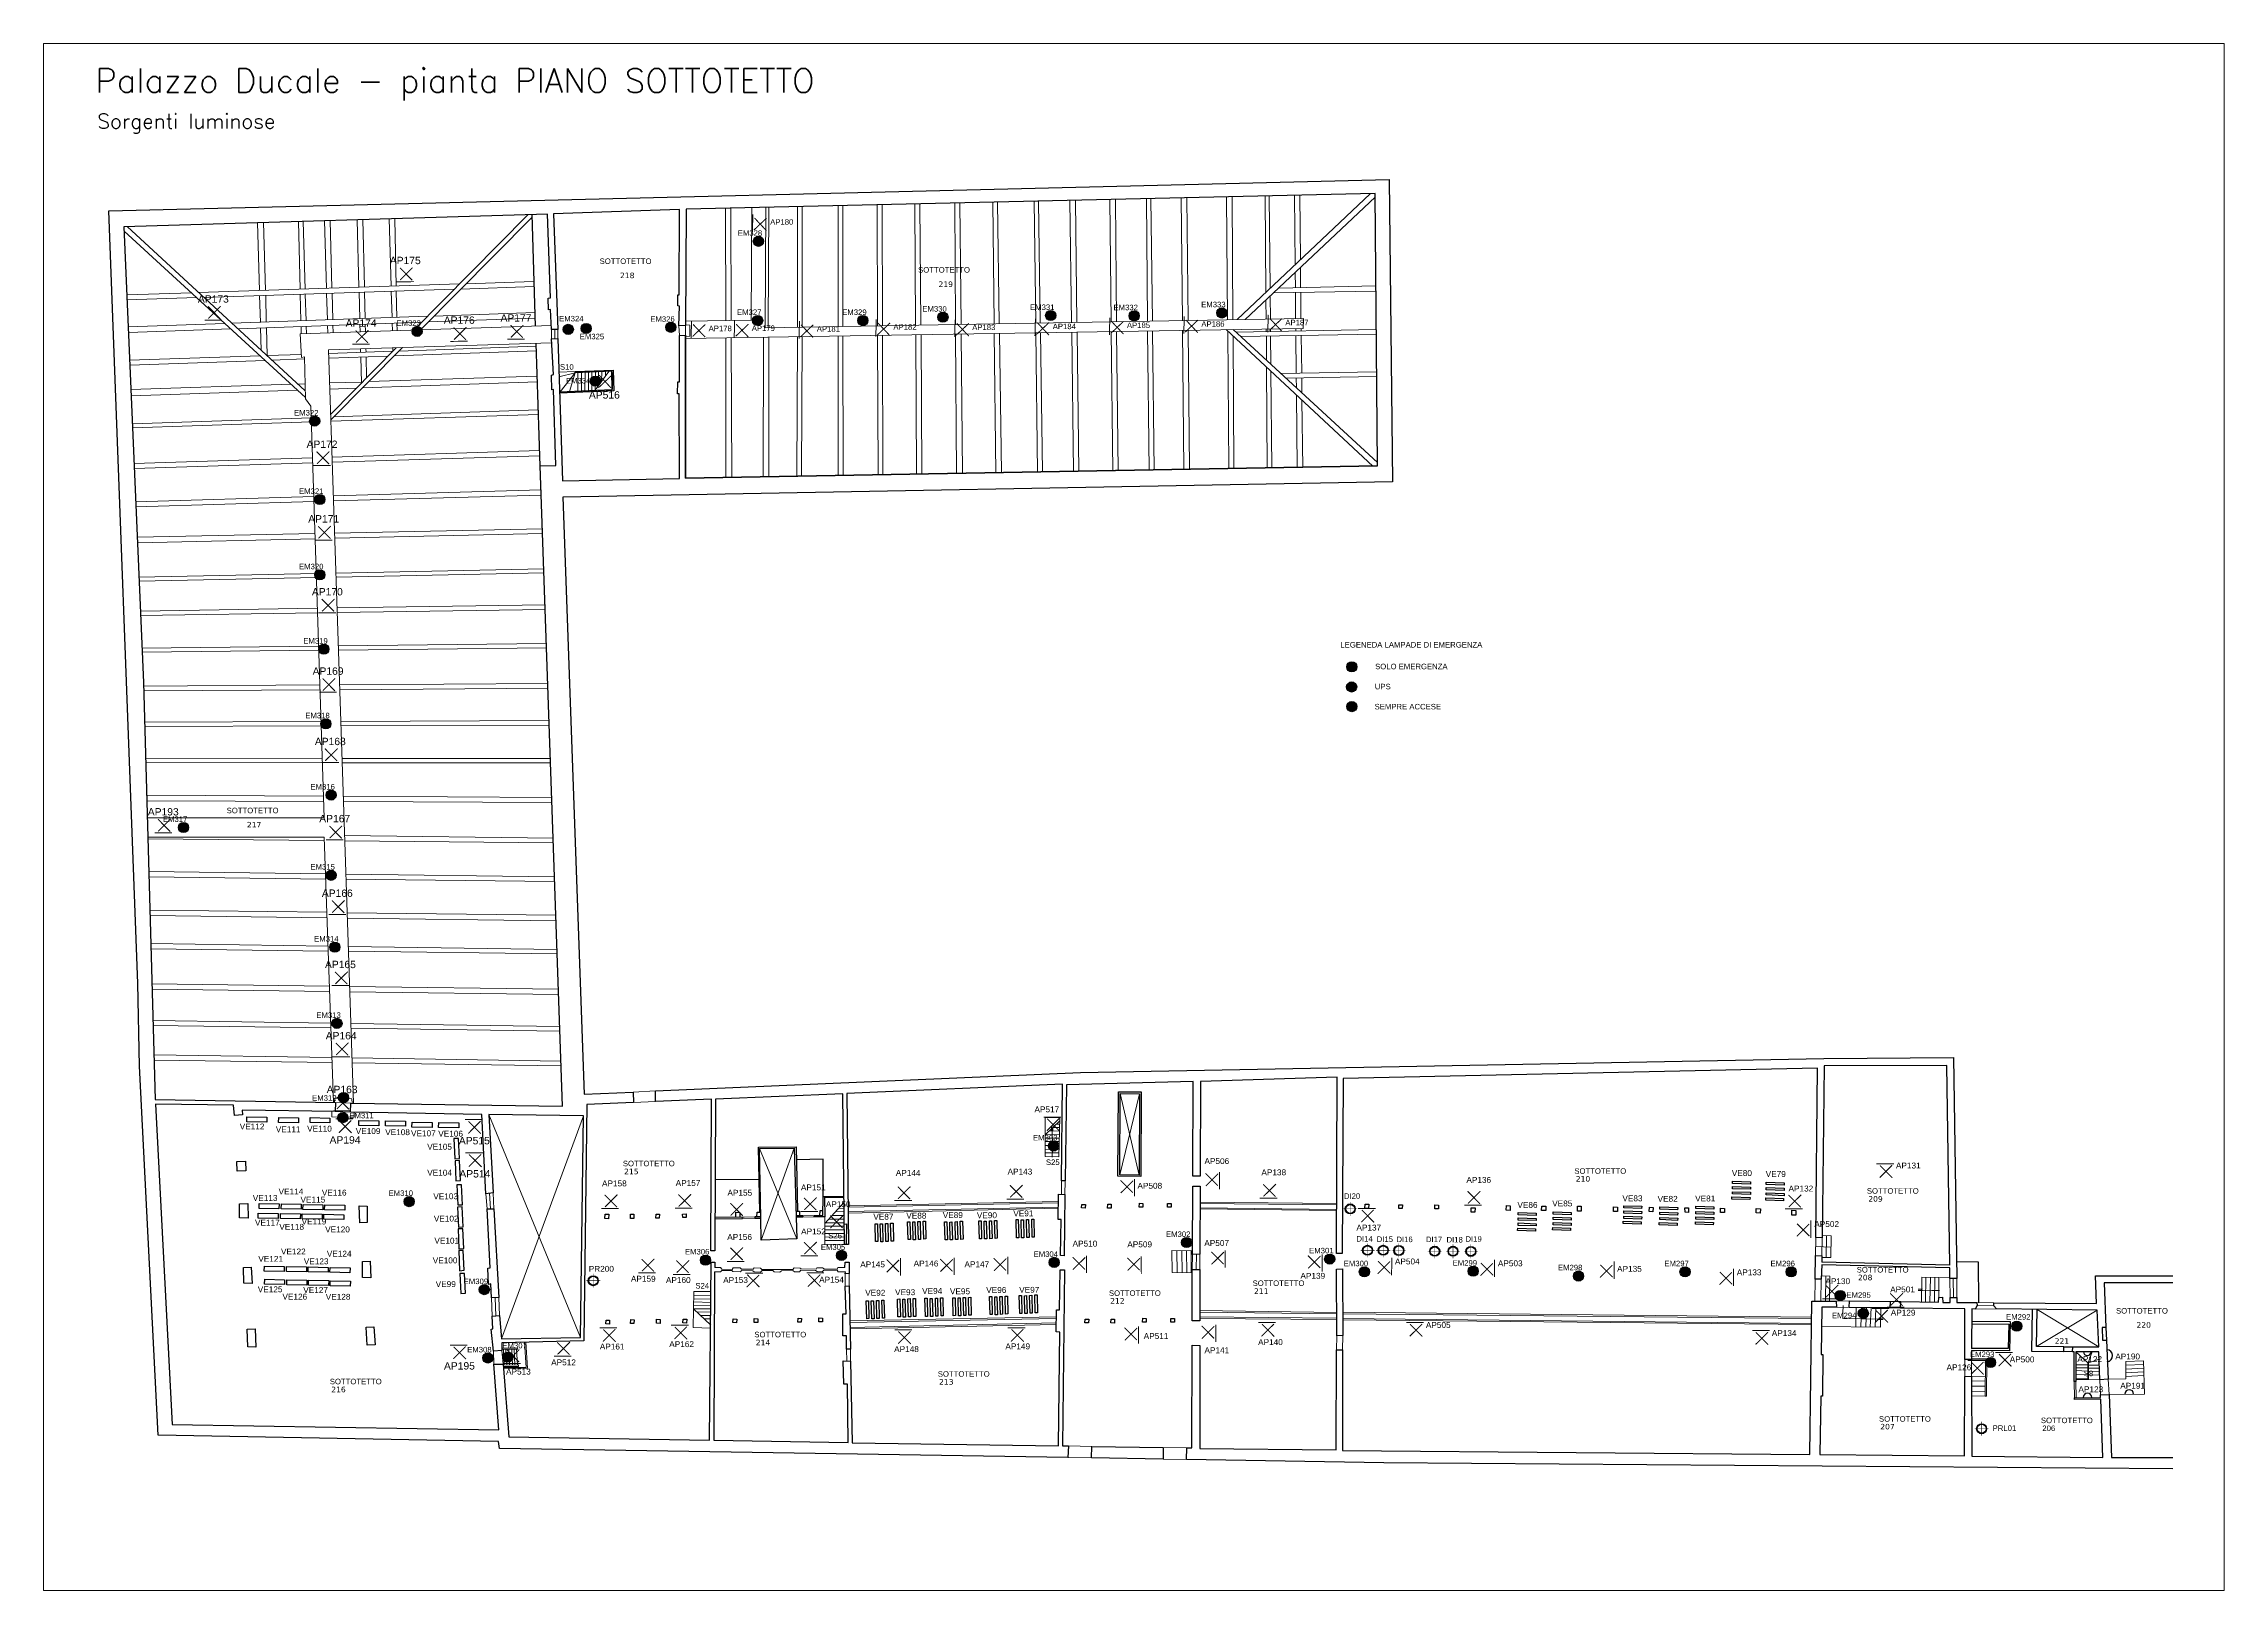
# Model space of a CAD drawing. Header units: metres. Extents: x -5474 to 6366, y -12497 to -4097.
import ezdxf
from ezdxf.enums import TextEntityAlignment as Align

# ---------------------------------------------------------------- set-up
doc = ezdxf.new("R2010")
doc.units = ezdxf.units.M
doc.header["$LTSCALE"] = 0.0125
for name, color, linetype in [('CODICE EMERGENZE', 190, 'Continuous'), ('CODICE LAMPADINE', 150, 'Continuous'), ('LAMPADE DI EMERGENZA', 3, 'Continuous')]:
    doc.layers.add(name, color=color, linetype=linetype)
for name, color, linetype, lineweight in [('LAMPADINE', 30, 'Continuous', 30), ('MURI', 7, 'Continuous', 9), ('VANI', 66, 'Continuous', 9)]:
    doc.layers.add(name, color=color, linetype=linetype, lineweight=lineweight)
doc.styles.add('ducale_200', font='ARIAL.TTF', dxfattribs={"height": 1})
doc.styles.get("Standard").update_dxf_attribs({"font": 'romans.shx'})

# ---------------------------------------------------------------- blocks, each defined once
blk = doc.blocks.new('re')
at = {"const_width": 0.3}
for points in [[(51.55, 419.05), (51.66, 413.81)], [(55.72, 418.12), (52.08, 414.34)], [(52.09, 417.95), (55.87, 414.31)]]:
    blk.add_lwpolyline(points, dxfattribs=at)
blk = doc.blocks.new('5ea4y')
h = blk.add_hatch(color=256)
edge = h.paths.add_edge_path(flags=16)
edge.add_arc((973, 697), 102, 0, 360)
edge = h.paths.add_edge_path()
edge.add_arc((973, 697), 112, 0, 360)
at = {"const_width": 10}
for points in [[(1130, 697), (815, 697)], [(973, 855), (973, 540)]]:
    blk.add_lwpolyline(points, dxfattribs=at)
for radius in [112, 102]:
    blk.add_circle((973, 697), radius)
at = {"color": 160, "insert": (996, 726), "char_height": 2, "width": 10.79, "attachment_point": 1, "style": 'ducale_200'}
blk.add_mtext('{\\H0.75x; }', dxfattribs=at)

msp = doc.modelspace()

# ---------------------------------------------------------------- hatches: boundary and pattern name
at = {"layer": 'LAMPADE DI EMERGENZA'}
for color, points in [(256, [(-1620, -5171, 1), (-1565, -5171, 1)]), (256, [(-619, -5583, 1), (-564, -5583, 1)]), (256, [(-34, -5574, 1), (21, -5574, 1)]), (256, [(419, -5576, 1), (474, -5576, 1)]), (256, [(896, -5560, 1), (951, -5560, 1)]), (256, [(-3473, -5660, 1), (-3418, -5660, 1)]), (5, [(-2653, -5649, 1), (-2598, -5649, 1)]), (5, [(-2555, -5644, 1), (-2500, -5644, 1)]), (5, [(-2096, -5638, 1), (-2041, -5638, 1)]), (256, [(-1625, -5601, 1), (-1570, -5601, 1)]), (256, [(-1054, -5601, 1), (-999, -5601, 1)]), (5, [(-2505, -5930, 1), (-2450, -5930, 1)]), (256, [(-4030, -6147, 1), (-3975, -6147, 1)]), (256, [(-4002, -6573, 1), (-3947, -6573, 1)]), (256, [(-4002, -6982, 1), (-3947, -6982, 1)]), (256, [(-3980, -7386, 1), (-3925, -7386, 1)]), (256, [(1602, -7482, 1), (1657, -7482, 1)]), (6, [(1600, -7591, 1), (1655, -7591, 1)]), (5, [(1602, -7698, 1), (1657, -7698, 1)]), (256, [(-3969, -7791, 1), (-3914, -7791, 1)]), (256, [(-3940, -8178, 1), (-3885, -8178, 1)]), (256, [(-4742, -8354, 1), (-4687, -8354, 1)]), (256, [(-3940, -8614, 1), (-3885, -8614, 1)]), (256, [(-3920, -9004, 1), (-3865, -9004, 1)]), (256, [(-3908, -9418, 1), (-3853, -9418, 1)]), (256, [(-3872, -9821, 1), (-3817, -9821, 1)]), (256, [(-3877, -9930, 1), (-3822, -9930, 1)]), (256, [(-18, -10084, 1), (37, -10084, 1)]), (256, [(-3517, -10386, 1), (-3462, -10386, 1)]), (256, [(-1169, -10678, 1), (-1114, -10678, 1)]), (256, [(704, -10608, 1), (759, -10608, 1)]), (256, [(-1907, -10704, 1), (-1852, -10704, 1)]), (256, [(-15, -10716, 1), (40, -10716, 1)]), (256, [(1482, -10698, 1), (1537, -10698, 1)]), (256, [(1669, -10767, 1), (1724, -10767, 1)]), (256, [(2260, -10764, 1), (2315, -10764, 1)]), (256, [(2832, -10790, 1), (2887, -10790, 1)]), (256, [(3411, -10767, 1), (3466, -10767, 1)]), (256, [(3986, -10767, 1), (4041, -10767, 1)]), (5, [(-3108, -10864, 1), (-3053, -10864, 1)]), (256, [(4253, -10896, 1), (4308, -10896, 1)]), (256, [(4379, -10993, 1), (4434, -10993, 1)]), (5, [(5212, -11062, 1), (5267, -11062, 1)]), (256, [(-3089, -11235, 1), (-3034, -11235, 1)]), (256, [(-2980, -11231, 1), (-2925, -11231, 1)]), (256, [(5070, -11260, 1), (5125, -11260, 1)])]:
    msp.add_hatch(color=color, dxfattribs=at).paths.add_polyline_path(points)

# ---------------------------------------------------------------- linework, layer by layer
for centre in [(-1593, -5171), (-591, -5583), (-6, -5574), (447, -5576), (923, -5560), (-3446, -5660), (-1597, -5601), (-1026, -5601), (-4002, -6147), (-3974, -6573), (-3974, -6982), (-3952, -7386), (1629, -7482), (-3941, -7791), (-3913, -8178), (-4714, -8354), (-3913, -8614), (-3893, -9004), (-3881, -9418), (-3845, -9821), (-3849, -9930), (10, -10084), (-3489, -10386), (-1142, -10678), (732, -10608), (-1880, -10704), (13, -10716), (1509, -10698), (1697, -10767), (2288, -10764), (2860, -10790), (3438, -10767), (4014, -10767), (4281, -10896), (4406, -10993), (-3062, -11235), (-2953, -11231), (5097, -11260)]:
    msp.add_circle(centre, 27.5, dxfattribs=at)
at = {"layer": 'LAMPADE DI EMERGENZA', "color": 5}
for centre in [(-2625, -5649), (-2528, -5644), (-2068, -5638), (-2477, -5930), (1629, -7698), (-3081, -10864), (5239, -11062)]:
    msp.add_circle(centre, 27.5, dxfattribs=at)
at = {"layer": 'LAMPADE DI EMERGENZA', "color": 6}
msp.add_circle((1628, -7591), 27.5, dxfattribs=at)
at = {"layer": 'LAMPADINE'}
for points in [[(-4370, -9925), (-4262, -9927), (-4262, -9954), (-4371, -9952)], [(-4197, -9929), (-4089, -9931), (-4089, -9958), (-4198, -9956)], [(-4027, -9930), (-3919, -9932), (-3919, -9959), (-4027, -9957)], [(-3762, -9946), (-3653, -9948), (-3654, -9975), (-3762, -9973)], [(-3617, -9948), (-3508, -9950), (-3509, -9977), (-3617, -9975)], [(-3473, -9954), (-3365, -9956), (-3365, -9983), (-3474, -9981)], [(-3328, -9956), (-3220, -9958), (-3220, -9985), (-3329, -9983)], [(-3246, -10044), (-3241, -10153), (-3216, -10152), (-3221, -10043)], [(-3240, -10164), (-3235, -10273), (-3210, -10272), (-3215, -10163)], [(-3230, -10295), (-3225, -10404), (-3200, -10403), (-3205, -10294)], [(3696, -10275), (3793, -10278), (3793, -10291), (3696, -10287)], [(3879, -10281), (3976, -10284), (3976, -10297), (3878, -10293)], [(-4304, -10396), (-4195, -10398), (-4196, -10425), (-4304, -10423)], [(-4183, -10398), (-4075, -10400), (-4075, -10427), (-4184, -10425)], [(-4065, -10401), (-3957, -10403), (-3957, -10430), (-4066, -10428)], [(-3947, -10403), (-3839, -10405), (-3839, -10432), (-3948, -10430)], [(-3227, -10416), (-3222, -10524), (-3196, -10523), (-3201, -10415)], [(3105, -10408), (3203, -10411), (3202, -10423), (3105, -10420)], [(3301, -10415), (3399, -10418), (3398, -10431), (3301, -10427)], [(3497, -10411), (3595, -10415), (3594, -10427), (3497, -10424)], [(3693, -10360), (3791, -10363), (3790, -10375), (3693, -10372)], [(3696, -10303), (3793, -10307), (3793, -10319), (3696, -10316)], [(3696, -10332), (3793, -10335), (3793, -10348), (3696, -10344)], [(3876, -10366), (3973, -10369), (3973, -10381), (3876, -10378)], [(3879, -10309), (3976, -10313), (3976, -10325), (3878, -10322)], [(3879, -10338), (3976, -10342), (3976, -10354), (3878, -10350)], [(-4308, -10448), (-4200, -10450), (-4200, -10477), (-4309, -10475)], [(-4188, -10450), (-4079, -10452), (-4080, -10479), (-4188, -10477)], [(-4070, -10453), (-3961, -10455), (-3962, -10482), (-4070, -10480)], [(-3952, -10455), (-3843, -10457), (-3844, -10484), (-3952, -10482)], [(-3223, -10534), (-3219, -10643), (-3193, -10641), (-3198, -10533)], [(-947, -10506), (-945, -10603), (-957, -10603), (-959, -10506)], [(-919, -10506), (-917, -10604), (-929, -10604), (-932, -10507)], [(-891, -10505), (-888, -10602), (-901, -10602), (-903, -10505)], [(-862, -10503), (-860, -10600), (-872, -10601), (-875, -10503)], [(-770, -10495), (-768, -10592), (-780, -10592), (-783, -10495)], [(-743, -10495), (-740, -10593), (-752, -10593), (-755, -10496)], [(-714, -10494), (-712, -10591), (-724, -10591), (-727, -10494)], [(-686, -10492), (-683, -10589), (-695, -10590), (-698, -10492)], [(-569, -10495), (-567, -10593), (-579, -10593), (-582, -10496)], [(-542, -10496), (-539, -10594), (-551, -10594), (-554, -10497)], [(-513, -10494), (-510, -10592), (-523, -10592), (-525, -10495)], [(-485, -10493), (-482, -10590), (-494, -10591), (-497, -10493)], [(-383, -10491), (-381, -10588), (-393, -10588), (-396, -10491)], [(-356, -10492), (-353, -10589), (-365, -10589), (-368, -10492)], [(-327, -10490), (-324, -10587), (-337, -10588), (-339, -10490)], [(-299, -10488), (-296, -10585), (-308, -10586), (-311, -10488)], [(-182, -10484), (-179, -10582), (-192, -10582), (-194, -10484)], [(-154, -10485), (-152, -10583), (-164, -10583), (-167, -10485)], [(-126, -10483), (-123, -10581), (-135, -10581), (-138, -10484)], [(-97, -10482), (-95, -10579), (-107, -10579), (-109, -10482)], [(2530, -10530), (2627, -10533), (2627, -10546), (2529, -10542)], [(2532, -10445), (2630, -10449), (2629, -10461), (2532, -10457)], [(2532, -10474), (2630, -10477), (2629, -10489), (2532, -10486)], [(2532, -10502), (2630, -10506), (2629, -10518), (2532, -10515)], [(2720, -10527), (2817, -10530), (2817, -10543), (2719, -10539)], [(2722, -10442), (2820, -10446), (2819, -10458), (2722, -10454)], [(2722, -10471), (2820, -10474), (2819, -10487), (2722, -10483)], [(2722, -10499), (2820, -10503), (2819, -10515), (2722, -10512)], [(3103, -10492), (3200, -10496), (3200, -10508), (3102, -10505)], [(3105, -10436), (3203, -10440), (3202, -10452), (3105, -10449)], [(3105, -10465), (3203, -10468), (3202, -10481), (3105, -10477)], [(3298, -10500), (3396, -10503), (3395, -10515), (3298, -10512)], [(3301, -10443), (3399, -10447), (3398, -10459), (3301, -10456)], [(3301, -10472), (3399, -10475), (3398, -10488), (3301, -10484)], [(3494, -10496), (3592, -10500), (3591, -10512), (3494, -10508)], [(3497, -10440), (3595, -10443), (3594, -10456), (3497, -10452)], [(3497, -10469), (3595, -10472), (3594, -10484), (3497, -10481)], [(-3220, -10652), (-3215, -10761), (-3190, -10759), (-3195, -10651)], [(-4275, -10736), (-4167, -10738), (-4167, -10765), (-4276, -10763)], [(-4155, -10738), (-4046, -10740), (-4047, -10767), (-4155, -10765)], [(-4037, -10741), (-3928, -10743), (-3929, -10770), (-4037, -10768)], [(-3918, -10743), (-3810, -10745), (-3811, -10772), (-3919, -10770)], [(-4273, -10808), (-4165, -10810), (-4165, -10837), (-4274, -10835)], [(-4153, -10811), (-4044, -10813), (-4045, -10840), (-4153, -10838)], [(-4035, -10813), (-3926, -10815), (-3927, -10842), (-4035, -10840)], [(-3917, -10816), (-3808, -10818), (-3809, -10845), (-3917, -10843)], [(-3214, -10777), (-3209, -10885), (-3183, -10884), (-3188, -10776)], [(-80, -10893), (-77, -10990), (-90, -10990), (-92, -10893)], [(-995, -10924), (-993, -11021), (-1005, -11022), (-1008, -10924)], [(-968, -10925), (-965, -11022), (-977, -11022), (-980, -10925)], [(-939, -10923), (-937, -11020), (-949, -11021), (-951, -10923)], [(-911, -10921), (-908, -11019), (-920, -11019), (-923, -10921)], [(-825, -10914), (-822, -11012), (-835, -11012), (-837, -10915)], [(-797, -10915), (-795, -11013), (-807, -11013), (-809, -10916)], [(-769, -10913), (-766, -11011), (-778, -11011), (-781, -10914)], [(-740, -10912), (-738, -11009), (-750, -11009), (-752, -10912)], [(-676, -10911), (-674, -11009), (-686, -11009), (-689, -10911)], [(-649, -10912), (-646, -11010), (-658, -11010), (-661, -10912)], [(-620, -10910), (-618, -11008), (-630, -11008), (-632, -10911)], [(-592, -10908), (-589, -11006), (-601, -11006), (-604, -10909)], [(-525, -10908), (-522, -11005), (-535, -11006), (-537, -10908)], [(-497, -10909), (-494, -11006), (-507, -11007), (-509, -10909)], [(-469, -10907), (-466, -11005), (-478, -11005), (-481, -10907)], [(-440, -10905), (-437, -11003), (-450, -11003), (-452, -10906)], [(-326, -10902), (-323, -10999), (-335, -10999), (-338, -10902)], [(-298, -10903), (-295, -11000), (-308, -11000), (-310, -10903)], [(-269, -10901), (-267, -10998), (-279, -10999), (-282, -10901)], [(-241, -10899), (-238, -10996), (-251, -10997), (-253, -10899)], [(-165, -10895), (-162, -10993), (-174, -10993), (-177, -10896)], [(-137, -10896), (-134, -10994), (-147, -10994), (-149, -10897)], [(-108, -10894), (-106, -10992), (-118, -10992), (-121, -10895)]]:
    msp.add_lwpolyline(points, close=True, dxfattribs=at)
for centre, radius, start, end in [((5622, -11201), 20.5, 179.8302, 359.8302), ((5727, -11223), 32.7, 276.7288, 87.96), ((5623, -11450), 23.5, 0.1718, 180.1718), ((5850, -11431), 23.5, 0.1718, 180.1718)]:
    msp.add_arc(centre, radius, start, end, dxfattribs=at)
at = {"layer": 'MURI'}
for p, q in [((-5474, -12497), (-5474, -4097)), ((-5474, -4097), (446, -4097)), ((6366, -12497), (-5474, -12497))]:
    msp.add_line(p, q, dxfattribs=at)
at = {"layer": 'MURI', "linetype": 'ByBlock', "lineweight": 30}
for p, q in [((-5120, -5006), (1831, -4835)), ((1831, -4835), (1850, -6477)), ((1755, -4912), (-1985, -4997)), ((1769, -6391), (1755, -4912)), ((-4963, -9201), (-5120, -5006)), ((-5120, -5006), (-5120, -5006)), ((-5120, -5006), (-5120, -5006)), ((-5120, -5006), (-5120, -5006)), ((-2738, -5023), (-5038, -5092)), ((-2722, -5478), (-2738, -5023)), ((-2022, -4999), (-2705, -5021)), ((-2705, -5021), (-2682, -5649)), ((-2023, -5462), (-2022, -4999)), ((-1985, -4997), (-1989, -5629)), ((-5038, -5092), (-4932, -7566)), ((-2734, -5479), (-2722, -5478)), ((-2732, -5543), (-2734, -5479)), ((-2721, -5542), (-2732, -5543)), ((-2716, -5649), (-2721, -5542)), ((-2031, -5522), (-2031, -5461)), ((-2031, -5461), (-2023, -5462)), ((-2022, -5523), (-2031, -5522)), ((-2025, -5630), (-2022, -5523)), ((-2682, -5649), (-2716, -5649)), ((-1989, -5629), (-2025, -5630)), ((-2022, -5682), (-1988, -5681)), ((-2022, -5934), (-2022, -5682)), ((-1988, -5681), (-1989, -6458)), ((-2716, -5701), (-2682, -5699)), ((-2706, -5894), (-2716, -5701)), ((-2682, -5699), (-2657, -6472)), ((-2717, -5897), (-2706, -5894)), ((-2715, -5978), (-2717, -5897)), ((-2705, -5976), (-2715, -5978)), ((-2692, -6389), (-2705, -5976)), ((-2033, -5999), (-2031, -5934)), ((-2023, -6000), (-2033, -5999)), ((-2031, -5934), (-2022, -5934)), ((-2022, -6459), (-2023, -6000)), ((-2777, -6391), (-2692, -6389)), ((-2656, -9867), (-2777, -6391)), ((-1989, -6458), (1769, -6391)), ((-2657, -6472), (-2022, -6459)), ((1850, -6477), (-2654, -6560)), ((-2654, -6560), (-2539, -9802)), ((-4932, -7566), (-4868, -9831)), ((-4953, -9651), (-4963, -9201)), ((-4851, -11654), (-4953, -9651)), ((-4953, -9651), (-4953, -9651)), ((-2539, -9802), (-2272, -9791)), ((-2272, -9791), (-2271, -9848)), ((-4868, -9831), (-3889, -9848)), ((-4442, -9862), (-4866, -9856)), ((-4866, -9856), (-4775, -11596)), ((-4437, -9918), (-4442, -9862)), ((-4393, -9914), (-4437, -9918)), ((-3891, -9897), (-4395, -9889)), ((-4395, -9889), (-4393, -9914)), ((-3889, -9848), (-3891, -9897)), ((-3807, -9900), (-3806, -9851)), ((-3094, -9913), (-3807, -9900)), ((-3806, -9851), (-2656, -9867)), ((-3072, -10344), (-3094, -9913)), ((-2543, -9921), (-3056, -9913)), ((-3056, -9913), (-3033, -10339)), ((-2559, -11124), (-2543, -9921)), ((-2524, -9859), (-2540, -11142)), ((-2271, -9848), (-2524, -9859)), ((-1241, -10156), (-1386, -10159)), ((-1242, -10358), (-1241, -10156)), ((-1589, -10267), (-1827, -10265)), ((-3033, -10339), (-3072, -10344)), ((-1859, -11681), (-1849, -10715)), ((-1849, -10715), (-1830, -10715)), ((-1832, -10767), (-1835, -11682)), ((-1830, -10715), (-1830, -10743)), ((-1123, -10744), (-1122, -10715)), ((-1122, -10715), (-1100, -10715)), ((-1121, -10778), (-1120, -10768)), ((-1100, -10715), (-1100, -10777)), ((42, -10974), (46, -10757)), ((46, -10757), (69, -10756)), ((69, -10756), (58, -11712)), ((4875, -10731), (4180, -10714)), ((4875, -10746), (4180, -10729)), ((-1100, -10777), (-1121, -10778)), ((5672, -10939), (5666, -10789)), ((5666, -10789), (6086, -10789)), ((5713, -10827), (5723, -11069)), ((6086, -10827), (5713, -10827)), ((-3038, -11008), (-2998, -11005)), ((-3034, -11077), (-3038, -11008)), ((-2998, -11005), (-2987, -11132)), ((23, -11094), (26, -10973)), ((26, -10973), (42, -10974)), ((4116, -11760), (4127, -10926)), ((4127, -10926), (4259, -10926)), ((4180, -10960), (4177, -11216)), ((4260, -10960), (4180, -10960)), ((4259, -10926), (4260, -10960)), ((4608, -10964), (4609, -10929)), ((4958, -10968), (4608, -10964)), ((4609, -10929), (4815, -10932)), ((4815, -10932), (4816, -10906)), ((4816, -10906), (4836, -10905)), ((4836, -10905), (4837, -10933)), ((4837, -10933), (4877, -10933)), ((4877, -10933), (4877, -10907)), ((4877, -10907), (4913, -10907)), ((4913, -10907), (4913, -10933)), ((4913, -10933), (5023, -10934)), ((4957, -11243), (4958, -10968)), ((4996, -10969), (4994, -11183)), ((5013, -10970), (4996, -10969)), ((5024, -10950), (5013, -10970)), ((5023, -10934), (5024, -10950)), ((5114, -10952), (5115, -10935)), ((5129, -10969), (5114, -10952)), ((5115, -10935), (5672, -10939)), ((5676, -10975), (5129, -10969)), ((5322, -10972), (5319, -11198)), ((5347, -11173), (5350, -10972)), ((5684, -11175), (5676, -10975)), ((-3043, -11078), (-3034, -11077)), ((-3032, -11199), (-3043, -11078)), ((-2987, -11132), (-2559, -11124)), ((43, -11095), (23, -11094)), ((37, -11712), (43, -11095)), ((5205, -11038), (4995, -11037)), ((4995, -11049), (5196, -11051)), ((5196, -11051), (5192, -11184)), ((5202, -11197), (5205, -11038)), ((5723, -11069), (5703, -11070)), ((5703, -11070), (5705, -11138)), ((5723, -11069), (5726, -11138)), ((-2985, -11195), (-3032, -11199)), ((-2540, -11142), (-2986, -11152)), ((-2986, -11152), (-2985, -11195)), ((761, -11724), (762, -11165)), ((762, -11165), (804, -11167)), ((804, -11167), (804, -11726)), ((1544, -11734), (1546, -11190)), ((1546, -11190), (1579, -11191)), ((1579, -11191), (1578, -11737)), ((4177, -11216), (4186, -11217)), ((4186, -11217), (4184, -11443)), ((4994, -11244), (4957, -11243)), ((5192, -11184), (4994, -11183)), ((4994, -11195), (4994, -11244)), ((5202, -11197), (4994, -11195)), ((5319, -11198), (5494, -11200)), ((5495, -11175), (5347, -11173)), ((5494, -11200), (5495, -11175)), ((5542, -11201), (5543, -11175)), ((5551, -11201), (5542, -11201)), ((5543, -11175), (5684, -11175)), ((5551, -11363), (5551, -11201)), ((5685, -11201), (5560, -11201)), ((5560, -11201), (5560, -11363)), ((5691, -11353), (5685, -11201)), ((5705, -11138), (5726, -11138)), ((5726, -11138), (5735, -11351)), ((-3029, -11269), (-2978, -11268)), ((-3003, -11625), (-3029, -11269)), ((-2978, -11268), (-2948, -11664)), ((-1129, -11378), (-1132, -11251)), ((-1132, -11251), (-1092, -11252)), ((-1092, -11252), (-1084, -11696)), ((4956, -11767), (4957, -11335)), ((4957, -11335), (4993, -11334)), ((4993, -11334), (4996, -11768)), ((5560, -11363), (5551, -11363)), ((5735, -11351), (5691, -11353)), ((-1110, -11378), (-1129, -11378)), ((-1105, -11695), (-1110, -11378)), ((4175, -11442), (4170, -11760)), ((4184, -11443), (4175, -11442)), ((5552, -11451), (5694, -11450)), ((5552, -11460), (5552, -11451)), ((5695, -11459), (5552, -11460)), ((5694, -11435), (5740, -11434)), ((5694, -11450), (5694, -11435)), ((5706, -11776), (5695, -11459)), ((5740, -11434), (5754, -11776)), ((-4775, -11596), (-3003, -11625)), ((-3004, -11689), (-4851, -11654)), ((-2998, -11726), (-3004, -11689)), ((-2948, -11664), (-1859, -11681)), ((-1835, -11682), (-1105, -11695)), ((-1084, -11696), (37, -11712)), ((37, -11712), (37, -11712)), ((58, -11712), (90, -11713)), ((90, -11713), (88, -11776)), ((88, -11776), (-2998, -11726)), ((-2998, -11726), (-2998, -11726)), ((731, -11787), (733, -11724)), ((1803, -11804), (731, -11787)), ((733, -11724), (761, -11724)), ((804, -11726), (1544, -11734)), ((1578, -11737), (4116, -11760)), ((1803, -11804), (1803, -11804)), ((6086, -11838), (1803, -11804)), ((4170, -11760), (4956, -11767)), ((4996, -11768), (5706, -11776)), ((5754, -11776), (6086, -11776))]:
    msp.add_line(p, q, dxfattribs=at)
at = {"layer": 'MURI', "color": 252}
for p, q in [((-1629, -4988), (-1632, -5600)), ((-1632, -5600), (-1988, -5605)), ((1365, -5644), (-1988, -5699)), ((1366, -5590), (1365, -5644)), ((-1799, -10767), (-1832, -10767)), ((-1830, -10743), (-1798, -10744)), ((-1791, -10760), (-1799, -10767)), ((-1798, -10744), (-1791, -10752)), ((-1791, -10752), (-1736, -10754)), ((-1738, -10760), (-1791, -10760)), ((-1732, -10766), (-1738, -10760)), ((-1736, -10754), (-1729, -10745)), ((-1690, -10768), (-1732, -10766)), ((-1729, -10745), (-1691, -10746)), ((-1691, -10746), (-1684, -10753)), ((-1684, -10760), (-1690, -10768)), ((-1684, -10753), (-1621, -10753)), ((-1623, -10761), (-1684, -10760)), ((-1616, -10767), (-1623, -10761)), ((-1621, -10753), (-1615, -10746)), ((-1582, -10769), (-1616, -10767)), ((-1615, -10746), (-1581, -10747)), ((-1572, -10760), (-1582, -10769)), ((-1581, -10747), (-1574, -10754)), ((-1574, -10754), (-1406, -10754)), ((-1514, -10760), (-1572, -10760)), ((-1507, -10768), (-1514, -10760)), ((-1477, -10769), (-1507, -10768)), ((-1467, -10761), (-1477, -10769)), ((-1406, -10760), (-1467, -10761)), ((-1406, -10754), (-1399, -10746)), ((-1396, -10768), (-1406, -10760)), ((-1399, -10746), (-1367, -10747)), ((-1370, -10767), (-1396, -10768)), ((-1362, -10758), (-1370, -10767)), ((-1367, -10747), (-1361, -10751)), ((-1282, -10760), (-1362, -10758)), ((-1361, -10751), (-1280, -10752)), ((-1273, -10766), (-1282, -10760)), ((-1280, -10752), (-1276, -10745)), ((-1276, -10745), (-1245, -10746)), ((-1246, -10767), (-1273, -10766)), ((-1238, -10758), (-1246, -10767)), ((-1245, -10746), (-1236, -10751)), ((-1166, -10759), (-1238, -10758)), ((-1236, -10751), (-1166, -10752)), ((-1166, -10752), (-1161, -10743)), ((-1160, -10767), (-1166, -10759)), ((-1161, -10743), (-1123, -10744)), ((-1120, -10768), (-1160, -10767)), ((4550, -10963), (4608, -10964)), ((4551, -10929), (4609, -10929)), ((5347, -11173), (5676, -10975)), ((5350, -10972), (5684, -11175)), ((5735, -11351), (5831, -11348)), ((5831, -11255), (5928, -11251)), ((5831, -11348), (5831, -11255)), ((5831, -11275), (5928, -11271)), ((5831, -11295), (5928, -11291)), ((5831, -11315), (5929, -11311)), ((5831, -11335), (5929, -11331)), ((5932, -11431), (5928, -11251)), ((5740, -11434), (5932, -11431))]:
    msp.add_line(p, q, dxfattribs=at)
at = {"layer": 'MURI'}
for points in [[(446, -4097), (6366, -4097)], [(6366, -4097), (6366, -12497)], [(-1106, -10409), (35, -10386)], [(-1105, -10417), (35, -10392)], [(-1105, -10440), (35, -10416)], [(-1105, -10448), (35, -10422)], [(-1121, -10778), (-1122, -10845)], [(-1100, -10777), (-1100, -10844)], [(-1096, -11034), (25, -11011)], [(-1096, -11042), (24, -11021)], [(-1095, -11070), (24, -11045)], [(-1095, -11077), (24, -11054)], [(-1114, -11187), (-1113, -11252)], [(-1093, -11187), (-1092, -11252)]]:
    msp.add_lwpolyline(points, dxfattribs=at)
at = {"layer": 'MURI', "color": 252}
for points in [[(-743, -4969), (-740, -5626)], [(-716, -4968), (-711, -5625)], [(-526, -4964), (-522, -5622)], [(-499, -4963), (-492, -5622)], [(-321, -4959), (-313, -5618)], [(-294, -4959), (-285, -5618)], [(-95, -4954), (-87, -5615)], [(-73, -4954), (-63, -5614)], [(98, -4950), (107, -5611)], [(128, -4949), (136, -5611)], [(315, -4945), (323, -5608)], [(346, -4944), (352, -5607)], [(514, -4940), (520, -5604)], [(538, -4940), (546, -5604)], [(703, -4936), (710, -5601)], [(734, -4935), (740, -5601)], [(948, -4930), (954, -5597)], [(979, -4930), (983, -5597)], [(1729, -4913), (1007, -5596)], [(1756, -4931), (1049, -5595)], [(1159, -4926), (1163, -5449)], [(1180, -4925), (1185, -5428)], [(1318, -4922), (1322, -5299)], [(1346, -4921), (1350, -5272)], [(-5020, -5091), (-4053, -5983)], [(-4313, -5070), (-4302, -5438)], [(-4279, -5069), (-4269, -5437)], [(-4090, -5063), (-4081, -5431)], [(-4065, -5063), (-4054, -5430)], [(-3949, -5059), (-3938, -5426)], [(-3918, -5058), (-3908, -5425)], [(-3772, -5054), (-3762, -5420)], [(-3741, -5053), (-3732, -5419)], [(-3597, -5049), (-3587, -5414)], [(-3567, -5048), (-3560, -5414)], [(-2844, -5027), (-3464, -5653)], [(-2823, -5042), (-3428, -5651)], [(-1771, -4992), (-1770, -5602)], [(-1743, -4992), (-1741, -5601)], [(1366, -5590), (-1557, -5640), (-1552, -4986)], [(-1537, -4986), (-1540, -5639)], [(-1381, -4982), (-1381, -5637)], [(-1356, -4981), (-1355, -5636)], [(-1159, -4978), (-1160, -5633)], [(-1135, -4978), (-1134, -5632)], [(-948, -4973), (-946, -5629)], [(-921, -4973), (-920, -5629)], [(-5037, -5115), (-4051, -6020)], [(1350, -5312), (1351, -5422)], [(-4632, -5449), (-3216, -5402)], [(-4603, -5476), (-3244, -5431)], [(-3586, -5442), (-3582, -5585)], [(-3559, -5441), (-3556, -5584)], [(-3208, -5430), (-2812, -5417)], [(-3180, -5401), (-2812, -5389)], [(1760, -5442), (1203, -5451)], [(1760, -5413), (1233, -5425)], [(1322, -5339), (1323, -5423)], [(-5022, -5462), (-4671, -5450)], [(-5021, -5489), (-4642, -5477)], [(-4301, -5466), (-4297, -5611)], [(-4268, -5465), (-4265, -5609)], [(-4080, -5458), (-4077, -5603)], [(-4054, -5458), (-4049, -5602)], [(-3937, -5454), (-3933, -5598)], [(-3907, -5453), (-3903, -5596)], [(-3761, -5448), (-3757, -5591)], [(-3731, -5447), (-3728, -5590)], [(-3354, -5577), (-2807, -5557)], [(1163, -5488), (1164, -5593)], [(1186, -5467), (1187, -5593)], [(1323, -5449), (1324, -5591)], [(1352, -5449), (1353, -5590)], [(-5015, -5636), (-4489, -5617)], [(-5013, -5667), (-4457, -5647)], [(-2717, -5628), (-4081, -5673), (-4073, -5802), (-4058, -5799), (-4051, -6026), (-4022, -6066), (-3951, -8301), (-4911, -8302)], [(-4451, -5616), (-3390, -5578)], [(-4418, -5646), (-3421, -5610)], [(-4296, -5641), (-4292, -5762)], [(-4264, -5640), (-4260, -5791)], [(-4076, -5633), (-4075, -5673)], [(-4049, -5632), (-4047, -5672)], [(-3932, -5628), (-3931, -5668)], [(-3903, -5627), (-3901, -5667)], [(-3757, -5622), (-3755, -5662)], [(-3727, -5621), (-3726, -5661)], [(-3581, -5616), (-3580, -5656)], [(-3556, -5615), (-3555, -5656)], [(-3386, -5609), (-2807, -5588)], [(-2716, -5649), (-2716, -5701)], [(-2699, -5649), (-2699, -5700)], [(-2682, -5649), (-2682, -5699)], [(-2025, -5630), (-2022, -5682)], [(-1989, -5625), (-1965, -5626), (-1965, -5686), (-1988, -5687)], [(-1989, -5629), (-1988, -5681)], [(-946, -5682), (-943, -6439)], [(-920, -5682), (-918, -6439)], [(-739, -5679), (-735, -6436)], [(-710, -5678), (-705, -6435)], [(-522, -5675), (-518, -6432)], [(-492, -5674), (-484, -6431)], [(-313, -5671), (-304, -6428)], [(-284, -5671), (-273, -6427)], [(-87, -5668), (-78, -6424)], [(-62, -5667), (-50, -6423)], [(108, -5664), (118, -6421)], [(137, -5664), (146, -6420)], [(323, -5661), (332, -6417)], [(352, -5660), (360, -6416)], [(520, -5658), (528, -6413)], [(547, -5657), (555, -6413)], [(710, -5654), (717, -6410)], [(741, -5654), (748, -6409)], [(947, -5650), (1743, -6392)], [(955, -5658), (962, -6406)], [(985, -5650), (1769, -6372)], [(1000, -5664), (1762, -5650)], [(1026, -5688), (1763, -5676)], [(1164, -5647), (1164, -5661)], [(1187, -5646), (1187, -5661)], [(1325, -5644), (1325, -5658)], [(1325, -5683), (1327, -5887)], [(1354, -5644), (1354, -5658)], [(1354, -5683), (1357, -5886)], [(-5007, -5817), (-4298, -5793)], [(-4260, -5791), (-4074, -5785)], [(-2717, -5722), (-3927, -5761), (-3792, -9851)], [(-3926, -5780), (-3578, -5768)], [(-3925, -5806), (-3604, -5794)], [(-3560, -5749), (-3560, -5749), (-3915, -6109)], [(-3525, -5748), (-3525, -5748), (-3914, -6140)], [(-3753, -5756), (-3753, -5774)], [(-3752, -5799), (-3748, -5940)], [(-3724, -5755), (-3723, -5773)], [(-3723, -5798), (-3720, -5911)], [(-3578, -5750), (-3577, -5767)], [(-3569, -5793), (-2798, -5765)], [(-3543, -5767), (-2799, -5741)], [(-1770, -5696), (-1769, -6454)], [(-1741, -5695), (-1738, -6453)], [(-1566, -5692), (-1567, -6450)], [(-1537, -5692), (-1536, -6450)], [(-1381, -5689), (-1385, -6447)], [(-1355, -5689), (-1359, -6446)], [(-1160, -5686), (-1160, -6443)], [(-1134, -5685), (-1133, -6443)], [(984, -5685), (989, -6405)], [(1165, -5686), (1166, -5816)], [(1188, -5685), (1189, -5838)], [(-5006, -5844), (-4270, -5818)], [(-4233, -5817), (-4058, -5810)], [(-3709, -5933), (-2794, -5903)], [(-2587, -5878), (-2676, -5882)], [(-2587, -5886), (-2676, -5907)], [(-2587, -5886), (-2669, -5988)], [(-2587, -5886), (-2619, -5986)], [(-2574, -5885), (-2574, -5984)], [(-2554, -5885), (-2553, -5983)], [(-2534, -5884), (-2535, -5982)], [(-2515, -5883), (-2516, -5981)], [(-2497, -5882), (-2498, -5980)], [(-2405, -5878), (-2480, -5979)], [(-2478, -5881), (-2479, -5977)], [(-2461, -5881), (-2461, -5954)], [(-2443, -5880), (-2444, -5930)], [(-2423, -5879), (-2423, -5902)], [(1166, -5854), (1170, -6402)], [(1189, -5876), (1194, -6402)], [(1242, -5888), (1764, -5879)], [(1269, -5914), (1765, -5905)], [(1327, -5913), (1328, -5966)], [(1357, -5912), (1358, -5993)], [(-5000, -5976), (-4130, -5947)], [(-4998, -6010), (-4095, -5979)], [(-4092, -5946), (-4054, -5945)], [(-4058, -5977), (-4053, -5977)], [(-3921, -5940), (-3748, -5935)], [(-3920, -5973), (-3776, -5968)], [(-3742, -5966), (-2793, -5934)], [(1328, -6005), (1332, -6399)], [(1358, -6034), (1363, -6399)], [(-4992, -6163), (-4020, -6129)], [(-4991, -6184), (-4019, -6152)], [(-3914, -6148), (-2787, -6111)], [(-3899, -6125), (-2788, -6086)], [(-4983, -6377), (-4013, -6346)], [(-4982, -6405), (-4012, -6374)], [(-3908, -6343), (-2781, -6307)], [(-3907, -6371), (-2780, -6336)], [(-4974, -6585), (-4006, -6557)], [(-4973, -6613), (-4006, -6584)], [(-3901, -6554), (-2772, -6521)], [(-3900, -6581), (-2771, -6549)], [(-3894, -6756), (-2765, -6732)], [(-4965, -6778), (-4000, -6758)], [(-4964, -6808), (-3999, -6786)], [(-3893, -6783), (-2764, -6757)], [(-4956, -6995), (-3993, -6975)], [(-3887, -6973), (-2757, -6949)], [(-3886, -6994), (-2756, -6971)], [(-4955, -7017), (-3992, -6997)], [(-4948, -7179), (-3987, -7164)], [(-4948, -7203), (-3986, -7189)], [(-3881, -7162), (-2750, -7145)], [(-3880, -7187), (-2749, -7170)], [(-4940, -7381), (-3981, -7369)], [(-4939, -7402), (-3980, -7392)], [(-3874, -7368), (-2743, -7355)], [(-3873, -7391), (-2742, -7379)], [(-3867, -7579), (-2735, -7572)], [(-4931, -7586), (-3974, -7580)], [(-4930, -7613), (-3973, -7607)], [(-3866, -7606), (-2735, -7598)], [(-4926, -7782), (-3968, -7778)], [(-4925, -7806), (-3967, -7803)], [(-3861, -7778), (-2728, -7774)], [(-3860, -7802), (-2728, -7798)], [(-4920, -7977), (-3961, -7979)], [(-4919, -8002), (-3961, -8003)], [(-3854, -7979), (-2721, -7980)], [(-3853, -8003), (-2720, -8003)], [(-4914, -8179), (-3955, -8185)], [(-4914, -8210), (-3954, -8214)], [(-3847, -8185), (-2714, -8192)], [(-3846, -8214), (-2713, -8219)], [(-4908, -8406), (-3951, -8407), (-3899, -9848)], [(-3840, -8398), (-2706, -8412)], [(-4908, -8415), (-3950, -8425)], [(-3839, -8426), (-2705, -8438)], [(-4903, -8594), (-3943, -8606)], [(-4902, -8623), (-3942, -8634)], [(-3833, -8608), (-2699, -8623)], [(-3832, -8635), (-2698, -8647)], [(-4897, -8803), (-3936, -8815)], [(-4896, -8832), (-3935, -8845)], [(-3826, -8817), (-2692, -8831)], [(-3825, -8847), (-2691, -8862)], [(-4892, -8985), (-3929, -8999)], [(-4891, -9013), (-3928, -9025)], [(-3820, -9000), (-2685, -9016)], [(-3819, -9026), (-2684, -9041)], [(-4886, -9203), (-3921, -9216)], [(-4885, -9232), (-3920, -9245)], [(-3813, -9217), (-2678, -9233)], [(-3812, -9247), (-2677, -9262)], [(-4880, -9403), (-3914, -9417)], [(-4880, -9429), (-3913, -9442)], [(-3807, -9419), (-2671, -9435)], [(-3806, -9444), (-2670, -9460)], [(-4875, -9589), (-3907, -9604)], [(-4874, -9617), (-3906, -9631)], [(-3800, -9606), (-2664, -9623)], [(-3800, -9633), (-2663, -9649)], [(-3894, -9848), (-3893, -9825), (-3800, -9827), (-3799, -9851)], [(-2272, -9791), (-2152, -9785)], [(477, -9801), (370, -10240)], [(474, -10242), (372, -9799)], [(-3908, -9897), (-3909, -9925), (-3788, -9927), (-3787, -9900)], [(-3891, -9897), (-3807, -9900)], [(-3889, -9848), (-3806, -9851)], [(-3056, -9913), (-2559, -11124)], [(-2543, -9921), (-2987, -11132)], [(-2271, -9848), (-2151, -9843)], [(-36, -9930), (43, -9930), (39, -10142), (-36, -10141), (-36, -9930)], [(-36, -10023), (43, -9947)], [(-36, -10041), (41, -10041)], [(-36, -10059), (41, -10060)], [(-34, -10021), (42, -10023)], [(-14, -10002), (42, -10003)], [(-2, -10001), (-2, -9978)], [(2, -10144), (3, -10103), (2, -9987)], [(5, -10002), (5, -9978)], [(5, -9984), (42, -9984)], [(24, -9965), (43, -9966)], [(-1385, -10589), (-1587, -10098)], [(-1399, -10095), (-1577, -10596)], [(-36, -10081), (40, -10082)], [(-36, -10102), (40, -10103)], [(-36, -10121), (40, -10121)], [(52, -10273), (52, -10346)], [(72, -10274), (71, -10347)], [(-3072, -10344), (-3065, -10426)], [(-3047, -10425), (-3052, -10341)], [(-3033, -10339), (-3029, -10425)], [(-1233, -10505), (-1128, -10389)], [(805, -10389), (1546, -10397)], [(805, -10396), (1546, -10404)], [(805, -10419), (1546, -10429)], [(-1681, -10470), (-1612, -10469)], [(-1613, -10476), (-1680, -10477)], [(-1291, -10469), (-1352, -10470)], [(-1351, -10463), (-1290, -10462)], [(-1233, -10468), (-1233, -10617), (-1125, -10619)], [(-1233, -10520), (-1126, -10520)], [(-1230, -10501), (-1127, -10501)], [(-1212, -10481), (-1127, -10482)], [(-1193, -10461), (-1127, -10461)], [(-1174, -10440), (-1127, -10441)], [(-1158, -10422), (-1128, -10423)], [(805, -10426), (1546, -10435)], [(-1233, -10540), (-1126, -10540)], [(-1233, -10560), (-1126, -10559)], [(-1233, -10579), (-1126, -10578)], [(-1233, -10598), (-1126, -10597)], [(764, -10653), (651, -10652), (653, -10771), (762, -10772)], [(679, -10652), (681, -10772)], [(706, -10653), (707, -10772)], [(732, -10653), (734, -10772)], [(757, -10653), (756, -10772)], [(4148, -10581), (4146, -10679)], [(4149, -10630), (4190, -10632), (4230, -10633)], [(4182, -10582), (4180, -10680)], [(4182, -10570), (4231, -10572), (4229, -10690), (4181, -10689)], [(4207, -10571), (4204, -10689)], [(764, -10673), (762, -10755)], [(785, -10672), (784, -10755)], [(803, -10671), (804, -10754)], [(-1943, -10875), (-1947, -11070), (-1853, -11074), (-1851, -10875), (-1943, -10875)], [(4145, -10807), (4142, -10926)], [(4178, -10807), (4175, -10926)], [(4179, -10789), (4225, -10791), (4222, -10926)], [(4203, -10790), (4201, -10926)], [(4728, -10862), (4704, -10862)], [(4727, -10868), (4704, -10869)], [(4816, -10906), (4816, -10798), (4816, -10798), (4723, -10797), (4721, -10931)], [(4819, -10869), (4778, -10868), (4722, -10866)], [(4745, -10797), (4743, -10931)], [(4770, -10798), (4768, -10932)], [(4795, -10798), (4793, -10932)], [(4816, -10798), (4876, -10799)], [(4876, -10803), (4877, -10909)], [(4894, -10803), (4895, -10907)], [(4913, -10803), (4913, -10907)], [(-3042, -10908), (-3038, -11008)], [(-3018, -11006), (-3022, -10908)], [(-3003, -10907), (-2998, -11005)], [(-1945, -10948), (-1852, -10950)], [(-1945, -10968), (-1852, -10968)], [(-1945, -10969), (-1852, -11057)], [(-1944, -10894), (-1851, -10895)], [(-1944, -10914), (-1851, -10915)], [(-1944, -10931), (-1851, -10933)], [(-1928, -10985), (-1852, -10986)], [(-1908, -11004), (-1852, -11005)], [(804, -10978), (1546, -10988)], [(804, -10986), (1546, -10995)], [(1546, -11019), (804, -11011)], [(1580, -10987), (4126, -11013)], [(1580, -10996), (4125, -11021)], [(4179, -11064), (4499, -11068), (4501, -10963)], [(4259, -10926), (4331, -10925)], [(4330, -10961), (4260, -10960)], [(4297, -10950), (4295, -10991), (4294, -11020), (4500, -11024)], [(4365, -11066), (4368, -10961)], [(4393, -11067), (4397, -10961)], [(4419, -11067), (4423, -10962)], [(4444, -11067), (4448, -10962)], [(4471, -11068), (4474, -10962)], [(5013, -10970), (5129, -10969)], [(5023, -10934), (5115, -10935)], [(5114, -10952), (5024, -10950)], [(-1888, -11023), (-1852, -11023)], [(1546, -11027), (804, -11020)], [(1547, -11115), (1546, -11190)], [(1579, -11191), (1580, -11113)], [(1580, -11021), (4125, -11047)], [(1580, -11028), (4125, -11054)], [(4489, -11026), (4513, -11026)], [(4490, -11019), (4513, -11019)], [(-3032, -11199), (-3029, -11269)], [(-2985, -11181), (-2900, -11181), (-2899, -11188), (-2985, -11189)], [(-2985, -11195), (-2978, -11268)], [(-2977, -11286), (-2853, -11286), (-2863, -11149)], [(-2977, -11189), (-2973, -11274)], [(-2976, -11292), (-2846, -11291), (-2855, -11149)], [(-2964, -11189), (-2959, -11274)], [(-2948, -11189), (-2944, -11274)], [(-2932, -11188), (-2928, -11274)], [(-2919, -11188), (-2915, -11273)], [(-2906, -11188), (-2901, -11273)], [(4957, -11243), (4957, -11335)], [(4993, -11334), (4994, -11244)], [(4994, -11237), (5077, -11240), (5074, -11443), (5067, -11442), (5069, -11245), (4994, -11244)], [(5625, -11262), (5560, -11201)], [(5627, -11262), (5648, -11201)], [(5629, -11262), (5686, -11242)], [(-2978, -11274), (-2895, -11273), (-2895, -11282), (-2977, -11282)], [(4993, -11334), (5068, -11336)], [(4994, -11360), (5068, -11361)], [(5551, -11363), (5552, -11451)], [(5560, -11353), (5629, -11352), (5629, -11262), (5625, -11262), (5625, -11349), (5560, -11349)], [(5625, -11273), (5560, -11272)], [(5625, -11289), (5560, -11288)], [(5625, -11307), (5560, -11304)], [(5625, -11326), (5560, -11324)], [(5560, -11363), (5561, -11451)], [(5629, -11274), (5688, -11275)], [(5629, -11290), (5688, -11291)], [(5629, -11307), (5689, -11309)], [(5629, -11327), (5690, -11329)], [(5629, -11352), (5691, -11353)], [(5691, -11353), (5694, -11435)], [(5740, -11434), (5735, -11351)], [(4994, -11389), (5068, -11388)], [(4994, -11417), (5068, -11416)], [(5067, -11442), (4994, -11441)], [(90, -11713), (218, -11715)], [(605, -11721), (733, -11724)], [(88, -11776), (216, -11778)], [(604, -11785), (731, -11787)]]:
    msp.add_lwpolyline(points, dxfattribs=at)
at = {"layer": 'MURI', "linetype": 'ByBlock', "lineweight": 30}
for points in [[(-2823, -5026), (-2805, -5631)], [(-1989, -6458), (-1988, -5681)], [(-2778, -6392), (-2800, -5725)], [(-2673, -5989), (-2386, -5975), (-2389, -5877), (-2587, -5886), (-2587, -5878), (-2382, -5870), (-2382, -5870), (-2377, -5983), (-2377, -5983), (-2673, -5995)], [(1769, -6391), (-1989, -6458)], [(4875, -10731), (4860, -9646), (4193, -9648), (4182, -10582), (4148, -10581), (4157, -9662), (1582, -9717), (1577, -10667), (1545, -10667), (1550, -9711), (808, -9733), (806, -10248), (765, -10248), (767, -9733), (80, -9751), (72, -10274), (52, -10273), (58, -9749), (-1113, -9799), (-1103, -10619), (-1125, -10619), (-1135, -9801), (-1825, -9829), (-1830, -10653), (-1852, -10653), (-1848, -9830), (-2151, -9843), (-2152, -9785), (156, -9685), (4192, -9608), (4895, -9603), (4913, -10803), (4876, -10803), (4876, -10803), (4875, -10746)], [(362, -9789), (485, -9790), (483, -10249), (359, -10247), (362, -9789)], [(372, -9799), (477, -9801), (474, -10242), (370, -10240), (372, -9799)], [(-4424, -10168), (-4378, -10167), (-4376, -10219), (-4422, -10220), (-4424, -10168)], [(-1586, -10443), (-1593, -10090), (-1388, -10088), (-1381, -10438)], [(-1587, -10098), (-1399, -10095), (-1388, -10470)], [(-1580, -10475), (-1587, -10098)], [(-4410, -10398), (-4365, -10396), (-4364, -10476), (-4410, -10474), (-4410, -10398)], [(-3760, -10409), (-3717, -10410), (-3717, -10499), (-3757, -10501), (-3760, -10409)], [(-1128, -10364), (-1234, -10364), (-1233, -10468), (-1291, -10469), (-1290, -10462), (-1243, -10461), (-1242, -10358), (-1128, -10359)], [(36, -10346), (71, -10347), (67, -10680), (47, -10679), (51, -10484), (34, -10483), (36, -10346)], [(163, -10401), (183, -10401), (182, -10421), (162, -10420), (163, -10401)], [(304, -10400), (323, -10400), (323, -10422), (303, -10421), (304, -10400)], [(477, -10395), (495, -10396), (494, -10417), (475, -10416), (477, -10395)], [(629, -10396), (649, -10397), (648, -10417), (628, -10416), (629, -10396)], [(1701, -10400), (1721, -10400), (1720, -10423), (1700, -10423), (1701, -10400)], [(1884, -10403), (1904, -10404), (1903, -10424), (1885, -10423), (1884, -10403)], [(2080, -10404), (2100, -10405), (2099, -10426), (2079, -10426), (2080, -10404)], [(2277, -10419), (2298, -10419), (2297, -10444), (2277, -10443), (2277, -10419)], [(2468, -10407), (2489, -10408), (2488, -10434), (2467, -10433), (2468, -10407)], [(2660, -10410), (2683, -10411), (2682, -10435), (2659, -10434), (2660, -10410)], [(2854, -10411), (2875, -10411), (2875, -10437), (2855, -10437), (2854, -10411)], [(3050, -10415), (3072, -10416), (3072, -10440), (3049, -10439), (3050, -10415)], [(3245, -10417), (3265, -10418), (3264, -10441), (3244, -10440), (3245, -10417)], [(-3065, -10426), (-3029, -10425), (-3003, -10907), (-3042, -10908), (-3045, -10833), (-3059, -10836), (-3062, -10747), (-3049, -10746), (-3065, -10426)], [(-2425, -10454), (-2405, -10455), (-2406, -10479), (-2426, -10478), (-2425, -10454)], [(-2287, -10454), (-2269, -10455), (-2270, -10478), (-2288, -10477), (-2287, -10454)], [(-2148, -10455), (-2130, -10455), (-2131, -10475), (-2149, -10475), (-2148, -10455)], [(-2005, -10454), (-1985, -10453), (-1985, -10473), (-2004, -10472), (-2005, -10454)], [(-1829, -10480), (-1680, -10477), (-1681, -10470), (-1828, -10472)], [(-1716, -10470), (-1715, -10444), (-1694, -10445), (-1694, -10470)], [(-1580, -10468), (-1612, -10469), (-1613, -10476), (-1580, -10475)], [(-1601, -10469), (-1600, -10443), (-1580, -10443)], [(-1388, -10470), (-1385, -10589), (-1577, -10596), (-1580, -10475)], [(-1389, -10438), (-1369, -10438), (-1369, -10463)], [(-1351, -10463), (-1388, -10463)], [(-1352, -10470), (-1388, -10470)], [(-1351, -10463), (-1352, -10470)], [(-1243, -10436), (-1260, -10436), (-1261, -10461)], [(-1127, -10508), (-1115, -10507), (-1116, -10619)], [(3437, -10420), (3457, -10420), (3456, -10445), (3438, -10444), (3437, -10420)], [(3631, -10422), (3653, -10423), (3652, -10446), (3631, -10445), (3631, -10422)], [(3825, -10424), (3847, -10425), (3846, -10448), (3825, -10447), (3825, -10424)], [(4017, -10433), (4040, -10434), (4039, -10460), (4018, -10459), (4017, -10433)], [(-4389, -10744), (-4346, -10742), (-4341, -10831), (-4386, -10829), (-4389, -10744)], [(-3743, -10712), (-3701, -10710), (-3698, -10799), (-3743, -10798), (-3743, -10712)], [(1545, -10752), (1578, -10751), (1580, -11113), (1547, -11115), (1545, -10752)], [(4178, -10807), (4178, -10807), (4145, -10807), (4146, -10679), (4181, -10680), (4180, -10714)], [(4180, -10729), (4178, -10807)], [(4911, -10711), (5029, -10713), (5031, -10934)], [(-1122, -10845), (-1100, -10844), (-1093, -11187), (-1114, -11187), (-1115, -11115), (-1135, -11115), (-1135, -10996), (-1117, -10996), (-1122, -10845)], [(-4368, -11078), (-4325, -11076), (-4322, -11177), (-4365, -11175), (-4368, -11078)], [(-3723, -11067), (-3680, -11066), (-3674, -11164), (-3717, -11165), (-3723, -11067)], [(-2419, -11029), (-2401, -11029), (-2402, -11051), (-2422, -11050), (-2419, -11029)], [(-2286, -11027), (-2268, -11028), (-2269, -11048), (-2287, -11047), (-2286, -11027)], [(-2146, -11025), (-2126, -11026), (-2127, -11047), (-2147, -11046), (-2146, -11025)], [(-2001, -11024), (-1982, -11025), (-1983, -11046), (-2003, -11045), (-2001, -11024)], [(-1730, -11023), (-1710, -11024), (-1711, -11044), (-1731, -11043), (-1730, -11023)], [(-1616, -11021), (-1596, -11022), (-1596, -11043), (-1616, -11042), (-1616, -11021)], [(-1377, -11019), (-1359, -11020), (-1360, -11041), (-1379, -11040), (-1377, -11019)], [(-1264, -11018), (-1244, -11019), (-1245, -11039), (-1265, -11038), (-1264, -11018)], [(181, -11025), (201, -11025), (200, -11045), (180, -11044), (181, -11025)], [(322, -11024), (341, -11024), (341, -11046), (321, -11045), (322, -11024)], [(495, -11019), (513, -11020), (513, -11041), (493, -11040), (495, -11019)], [(647, -11020), (667, -11021), (666, -11041), (646, -11040), (647, -11020)], [(5542, -11201), (5494, -11200)], [(5495, -11175), (5543, -11175)]]:
    msp.add_lwpolyline(points, dxfattribs=at)
for points in [[(805, -10302), (803, -10671), (764, -10673), (765, -10302)], [(762, -11033), (762, -10755), (804, -10754), (804, -11034)], [(4331, -10925), (4551, -10929), (4550, -10963), (4330, -10961)], [(216, -11778), (218, -11715), (605, -11721), (604, -11785)]]:
    msp.add_lwpolyline(points, close=True, dxfattribs=at)

# ---------------------------------------------------------------- block references
at = {"layer": 'LAMPADINE', "zscale": 18.06767120358864}
for p, xscale, yscale, rotation in [((-2911, -12543), 18.0676712035839, 18.06767120358836, 357.2911530000305), ((3993, -6477), 18.06767120358923, 18.06767120358836, 88.82196911851887), ((2951, -6686), 18.06767120358923, 18.06767120358836, 88.82196911851887), ((3753, -6817), 18.06767120358923, 18.06767120358836, 88.82196911851887), ((4285, -6801), 18.06767120358923, 18.06767120358836, 88.82196911851887), ((4594, -6789), 18.06767120358923, 18.06767120358836, 88.82196911851887), ((-3244, -13121), 18.0676712035839, 18.06767120358836, 357.2911530000305), ((-3010, -13120), 18.0676712035839, 18.06767120358836, 357.2911530000305), ((-2658, -13123), 18.0676712035839, 18.06767120358836, 357.2911530000305), ((-2241, -13113), 18.0676712035839, 18.06767120358836, 357.2911530000305), ((-1813, -13115), 18.0676712035839, 18.06767120358836, 357.2911530000305), ((-1377, -13110), 18.0676712035839, 18.06767120358836, 357.2911530000305), ((-973, -13104), 18.0676712035839, 18.06767120358836, 357.2911530000305), ((-569, -13097), 18.0676712035839, 18.06767120358836, 357.2911530000305), ((-113, -13089), 18.0676712035839, 18.06767120358836, 357.2911530000305), ((-1553, -13465), -18.06767120359224, 18.06767120358745, 359.2280887653497), ((3541, -7475), 18.06767120358923, 18.06767120358836, 88.82196911851887), ((3549, -7880), 18.06767120358923, 18.06767120358836, 88.82196911851887), ((3569, -8276), 18.06767120358923, 18.06767120358836, 88.82196911851887), ((3573, -8707), 18.06767120358923, 18.06767120358836, 88.82196911851887), ((3586, -9088), 18.06767120358923, 18.06767120358836, 88.82196911851887), ((2679, -9471), 18.06767120358923, 18.06767120358836, 88.82196911851887), ((3610, -9508), 18.06767120358923, 18.06767120358836, 88.82196911851887), ((3624, -9913), 18.06767120358923, 18.06767120358836, 88.82196911851887), ((3641, -10300), 18.06767120358923, 18.06767120358836, 88.82196911851887), ((3645, -10686), 18.06767120358923, 18.06767120358836, 88.82196911851887), ((3649, -10979), 18.06767120358923, 18.06767120358836, 88.82196911851887), ((3662, -8850), -18.06767120358832, 18.06767120358836, 91.17803088148118), ((4364, -8854), -18.06767120358832, 18.06767120358836, 91.17803088148118), ((7508, -8857), -18.06767120358859, 18.06767120358836, 91.04676835107394), ((4367, -9034), -18.06767120358832, 18.06767120358836, 91.17803088148118), ((12030, -9111), -18.06767120358859, 18.06767120358836, 91.04676835107394), ((6696, -11467), 18.06767120358923, 18.06767120358836, 88.82196911851887), ((7305, -11459), 18.06767120358923, 18.06767120358836, 88.82196911851887), ((1536, -2807), 18.06767120359189, 18.06767120358836, 178.8219691185306), ((1998, -2769), 18.06767120359189, 18.06767120358836, 178.8219691185306), ((8680, -11454), 18.06767120358923, 18.06767120358836, 88.82196911851887), ((5105, -11511), 18.06767120358923, 18.06767120358836, 88.82196911851887), ((5505, -11509), 18.06767120358923, 18.06767120358836, 88.82196911851887), ((5787, -11557), 18.06767120358923, 18.06767120358836, 88.82196911851887), ((6187, -11527), 18.06767120358923, 18.06767120358836, 88.82196911851887), ((9216, -9353), -18.06767120358859, 18.06767120358836, 91.04676835107394), ((9790, -11492), 18.06767120358923, 18.06767120358836, 88.82196911851887), ((11532, -11512), 18.06767120358923, 18.06767120358836, 88.82196911851887), ((-40, -2998), 18.06767120359189, 18.06767120358836, 178.8219691185306), ((5191, -18041), -18.06767120356768, 18.06767120359291, 1.046768351075142), ((5787, -11798), 18.06767120358923, 18.06767120358836, 88.82196911851887), ((6187, -11768), 18.06767120358923, 18.06767120358836, 88.82196911851887), ((2029, -3195), 18.06767120359189, 18.06767120358836, 178.8219691185306), ((5305, -11860), 18.06767120358923, 18.06767120358836, 88.82196911851887), ((5494, -11868), 18.06767120358923, 18.06767120358836, 88.82196911851887), ((-9103, -9583), 18.0676712035878, 18.06767120358836, 268.0216116020324), ((-8771, -9581), 18.0676712035878, 18.06767120358836, 268.0216116020324), ((266, -3237), 18.06767120359189, 18.06767120358836, 178.8219691185306), ((557, -3234), 18.06767120359189, 18.06767120358836, 178.8219691185306), ((848, -3230), 18.06767120359189, 18.06767120358836, 178.8219691185306), ((1276, -3224), 18.06767120359189, 18.06767120358836, 178.8219691185306), ((1573, -3228), 18.06767120359189, 18.06767120358836, 178.8219691185306), ((2554, -3216), 18.06767120359189, 18.06767120358836, 178.8219691185306), ((2915, -18244), -18.06767120356768, 18.06767120359291, 1.046768351075142), ((3474, -18254), -18.06767120356768, 18.06767120359291, 1.046768351075142), ((4123, -18264), -18.06767120356768, 18.06767120359291, 1.046768351075142), ((4771, -18303), -18.06767120356768, 18.06767120359291, 1.046768351075142), ((11736, -11984), 18.06767120358859, 18.06767120358836, 88.95323164892609), ((12087, -12029), 18.06767120358859, 18.06767120358836, 88.95323164892609), ((12006, -9897), -18.06767120358859, 18.06767120358836, 91.04676835107394), ((5098, -10001), -18.06767120358859, 18.06767120358836, 91.04676835107394), ((5486, -9988), -18.06767120358859, 18.06767120358836, 91.04676835107394), ((6700, -10013), -18.06767120358859, 18.06767120358836, 91.04676835107394), ((7314, -10001), -18.06767120358859, 18.06767120358836, 91.04676835107394), ((1558, -3607), 18.06767120359189, 18.06767120358836, 178.8219691185306), ((1977, -3598), 18.06767120359189, 18.06767120358836, 178.8219691185306), ((8674, -9973), -18.06767120358859, 18.06767120358836, 91.04676835107394), ((9478, -9973), -18.06767120358859, 18.06767120358836, 91.04676835107394), ((11356, -10017), -18.06767120358859, 18.06767120358836, 91.04676835107394), ((4283, -10078), -18.06767120358832, 18.06767120358836, 91.17803088148118), ((4573, -12352), 18.06767120358923, 18.06767120358836, 88.82196911851887), ((4847, -12312), 18.06767120358923, 18.06767120358836, 88.82196911851887), ((12526, -10179), -18.06767120358859, 18.06767120358836, 91.04676835107394), ((12676, -10135), -18.06767120358859, 18.06767120358836, 91.04676835107394)]:
    msp.add_blockref('re', p, dxfattribs=dict(at, xscale=xscale, yscale=yscale, rotation=rotation))
at = {"layer": 'LAMPADINE', "xscale": 0.2418450556288008, "yscale": 0.2418450556442622, "zscale": 0.2418450556441215}
for p in [(1385, -10594), (1479, -10819), (1564, -10819), (1649, -10820), (1844, -10824), (1943, -10824), (2040, -10825), (-2725, -10984), (4813, -11788)]:
    msp.add_blockref('5ea4y', p, dxfattribs=at)

# ---------------------------------------------------------------- texts
at = {"layer": 'CODICE EMERGENZE', "style": 'ducale_200'}
for s, p in [('EM328', (-1705, -5141)), ('EM327', (-1709, -5571)), ('EM329', (-1138, -5571)), ('EM330', (-703, -5553)), ('EM331', (-118, -5544)), ('EM332', (335, -5545)), ('EM333', (811, -5529)), ('EM323', (-3558, -5630)), ('EM324', (-2675, -5606)), ('EM325', (-2563, -5703)), ('EM326', (-2180, -5608)), ('EM334', (-2638, -5943)), ('EM322', (-4114, -6117)), ('EM321', (-4087, -6543)), ('EM320', (-4087, -6952)), ('EM319', (-4064, -7356)), ('EM318', (-4053, -7761)), ('EM316', (-4025, -8148)), ('EM317', (-4826, -8324)), ('EM315', (-4025, -8583)), ('EM314', (-4005, -8974)), ('EM313', (-3993, -9388)), ('EM312', (-4016, -9838)), ('EM311', (-3814, -9934)), ('EM303', (-102, -10054)), ('EM310', (-3601, -10355)), ('EM306', (-1992, -10673)), ('EM305', (-1254, -10648)), ('EM304', (-99, -10686)), ('EM302', (620, -10578)), ('EM301', (1397, -10667)), ('EM300', (1585, -10737)), ('EM299', (2176, -10734)), ('EM298', (2748, -10759)), ('EM297', (3326, -10737)), ('EM296', (3902, -10737)), ('EM309', (-3193, -10834)), ('EM295', (4314, -10908)), ('EM294', (4236, -11019)), ('EM292', (5181, -11027)), ('EM308', (-3174, -11205)), ('EM307', (-2983, -11183)), ('EM293', (4985, -11230))]:
    msp.add_text(s, height=30, dxfattribs=at).set_placement(p)
at = {"layer": 'CODICE LAMPADINE', "width": 1534, "attachment_point": 1, "line_spacing_factor": 0.75, "style": 'ducale_200'}
for s, insert, char_height in [('AP180', (-1529, -5051), 30), ('AP175', (-3594, -5255), 40), ('AP173', (-4636, -5464), 40), ('AP174 ', (-3834, -5595), 40), ('AP176 ', (-3301, -5579), 40), ('AP177 ', (-2993, -5567), 40), ('AP178', (-1863, -5629), 30), ('AP179', (-1629, -5628), 30), ('AP181', (-1276, -5632), 30), ('AP182', (-860, -5621), 30), ('AP183', (-432, -5623), 30), ('AP184', (5, -5618), 30), ('AP185', (408, -5612), 30), ('AP186', (812, -5605), 30), ('AP187', (1268, -5597), 30), ('AP516', (-2513, -5985), 40), ('AP172 ', (-4046, -6253), 40), ('AP171', (-4037, -6658), 40), ('AP170', (-4017, -7054), 40), ('AP169 ', (-4013, -7485), 40), ('AP168 ', (-4001, -7867), 40), ('AP193 ', (-4908, -8249), 40), ('AP167 ', (-3977, -8286), 40), ('AP166 ', (-3963, -8691), 40), ('AP165 ', (-3946, -9078), 40), ('AP164 ', (-3942, -9465), 40), ('AP163 ', (-3937, -9757), 40), ('AP517', (-94, -9869), 32), ('VE112', (-4409, -9962), 32), ('VE111 ', (-4213, -9977), 32), ('VE110', (-4043, -9974), 32), ('AP194', (-3921, -10031), 40), ('VE109 ', (-3779, -9987), 32), ('VE108 ', (-3619, -9993), 32), ('VE107 ', (-3479, -9999), 32), ('VE106', (-3331, -10001), 32), ('AP515', (-3219, -10035), 40), ('VE105', (-3391, -10072), 32), ('AP506', (829, -10150), 32), ('AP131', (4583, -10174), 32), ('VE104', (-3391, -10213), 32), ('AP514', (-3216, -10215), 40), ('AP158 ', (-2442, -10271), 32), ('AP157', (-2042, -10269), 32), ('AP151 ', (-1362, -10293), 32), ('AP144', (-847, -10214), 32), ('AP143', (-240, -10207), 32), ('AP508', (465, -10284), 32), ('AP138', (1138, -10211), 32), ('AP136', (2251, -10252), 32), ('VE80', (3692, -10215), 32), ('VE79', (3876, -10220), 32), ('AP132', (4000, -10299), 32), ('VE113', (-4338, -10350), 32), ('VE114', (-4198, -10315), 32), ('VE115', (-4079, -10359), 32), ('VE116', (-3963, -10321), 32), ('VE103 ', (-3358, -10341), 32), ('AP155', (-1761, -10322), 32), ('AP150 ', (-1227, -10384), 32), ('DI20', (1586, -10341), 30), ('VE86 ', (2528, -10388), 32), ('VE85', (2717, -10380), 32), ('VE83', (3098, -10352), 32), ('VE82 ', (3289, -10355), 32), ('VE81', (3493, -10353), 32), ('VE117', (-4326, -10484), 32), ('VE118', (-4194, -10507), 32), ('VE119', (-4073, -10478), 32), ('VE120', (-3945, -10521), 32), ('VE102', (-3355, -10462), 32), ('AP152', (-1361, -10532), 32), ('VE87 ', (-969, -10452), 32), ('VE88', (-790, -10446), 32), ('VE89', (-592, -10443), 32), ('VE90', (-407, -10444), 32), ('VE91', (-209, -10434), 32), ('AP137', (1654, -10511), 32), ('AP502', (4140, -10492), 32), ('VE122', (-4185, -10641), 32), ('VE124', (-3936, -10653), 32), ('VE101', (-3352, -10582), 32), ('AP156', (-1762, -10562), 32), ('AP510', (113, -10598), 32), ('AP509', (410, -10602), 32), ('AP507', (828, -10595), 32), ('DI14', (1654, -10573), 30), ('DI15', (1764, -10575), 30), ('DI16', (1871, -10576), 30), ('DI17', (2031, -10576), 30), ('DI18', (2143, -10578), 30), ('DI19', (2246, -10574), 30), ('VE121 ', (-4308, -10681), 32), ('VE123', (-4061, -10694), 32), ('VE100', (-3361, -10689), 32), ('PR200', (-2514, -10735), 32), ('AP145 ', (-1040, -10711), 32), ('AP146', (-750, -10706), 32), ('AP147', (-474, -10710), 32), ('AP139', (1350, -10773), 32), ('AP504', (1863, -10695), 32), ('AP503', (2422, -10705), 32), ('AP135', (3069, -10735), 32), ('AP133', (3719, -10754), 32), ('VE125', (-4311, -10846), 32), ('VE126', (-4177, -10886), 32), ('VE127', (-4064, -10850), 32), ('VE128', (-3942, -10887), 32), ('VE99', (-3345, -10818), 32), ('AP159', (-2285, -10789), 32), ('AP160', (-2095, -10796), 32), ('AP153 ', (-1784, -10796), 32), ('AP154', (-1263, -10794), 32), ('VE92 ', (-1013, -10865), 32), ('VE93 ', (-851, -10862), 32), ('VE94 ', (-704, -10855), 32), ('VE95 ', (-553, -10857), 32), ('VE96 ', (-356, -10850), 32), ('VE97 ', (-177, -10849), 32), ('AP130', (4200, -10802), 32), ('AP501', (4552, -10847), 32), ('AP129', (4555, -10973), 32), ('AP511', (499, -11100), 32), ('AP505', (2031, -11040), 32), ('AP134', (3909, -11084), 32), ('AP512', (-2718, -11243), 32), ('AP161 ', (-2454, -11157), 32), ('AP162', (-2077, -11144), 32), ('AP148', (-856, -11171), 32), ('AP149 ', (-252, -11156), 32), ('AP141', (829, -11177), 32), ('AP140', (1120, -11133), 32), ('AP500', (5201, -11227), 32), ('AP122', (5568, -11225), 32), ('AP190', (5774, -11211), 32), ('AP195', (-3300, -11258), 40), ('AP513', (-2963, -11293), 32), ('AP126', (4858, -11270), 32), ('AP123', (5574, -11389), 32), ('AP191', (5801, -11370), 32), ('PRL01', (5108, -11601), 30)]:
    msp.add_mtext(s, dxfattribs=dict(at, insert=insert, char_height=char_height))
at = {"layer": 'MURI', "linetype": 'ByBlock', "lineweight": 30, "style": 'ducale_200'}
for s, p in [('SOTTOTETTO', (-2314, -5294)), ('SOTTOTETTO', (-585, -5341)), ('LEGENEDA LAMPADE DI EMERGENZA ', (1958, -7377)), ('SOLO EMERGENZA ', (1958, -7495)), ('UPS', (1797, -7604)), ('SEMPRE ACCESE', (1933, -7713)), ('SOTTOTETTO', (-4339, -8277)), ('SOTTOTETTO', (-2188, -10194)), ('SOTTOTETTO', (2978, -10235)), ('SOTTOTETTO', (4566, -10343)), ('SOTTOTETTO', (4511, -10771)), ('SOTTOTETTO', (451, -10898)), ('SOTTOTETTO', (1231, -10844)), ('SOTTOTETTO', (5919, -10994)), ('SOTTOTETTO', (-1474, -11123)), ('SOTTOTETTO', (-3779, -11378)), ('SOTTOTETTO', (-478, -11337)), ('SOTTOTETTO', (4632, -11581)), ('SOTTOTETTO', (5511, -11589))]:
    msp.add_text(s, height=30, dxfattribs=at).set_placement(p, align=Align.CENTER)
at = {"layer": 'MURI', "linetype": 'Continuous', "ltscale": 0.1, "attachment_point": 1}
for s, insert, char_height, width in [('Palazzo Ducale - pianta PIANO SOTTOTETTO', (-5193, -4233), 130, 40000), ('Sorgenti luminose', (-5182, -4479), 80, 2778.71)]:
    msp.add_mtext(s, dxfattribs=dict(at, insert=insert, char_height=char_height, width=width))
at = {"layer": 'VANI', "linetype": 'Continuous', "char_height": 30, "width": 2778.7, "attachment_point": 1}
for s, insert in [('{\\fVerdana|b0|i0|c0|p34;218}', (-2344, -5341)), ('{\\fVerdana|b0|i0|c0|p34;219}', (-615, -5389)), ('{\\fVerdana|b0|i0|c0|p34;217}', (-4370, -8324)), ('{\\fVerdana|b0|i0|c0|p34;215}', (-2322, -10207)), ('{\\fVerdana|b0|i0|c0|p34;210}', (2845, -10247)), ('{\\fVerdana|b0|i0|c0|p34;209}', (4433, -10356)), ('{\\fVerdana|b0|i0|c0|p34;211}', (1098, -10857)), ('{\\fVerdana|b0|i0|c0|p34;208}', (4377, -10783)), ('{\\fVerdana|b0|i0|c0|p34;212}', (317, -10910)), ('{\\fVerdana|b0|i0|c0|p34;221}', (5445, -11128)), ('{\\fVerdana|b0|i0|c0|p34;220}', (5889, -11041)), ('{\\fVerdana|b0|i0|c0|p34;214}', (-1607, -11136)), ('{\\fVerdana|b0|i0|c0|p34;213}', (-612, -11350)), ('{\\fVerdana|b0|i0|c0|p34;216}', (-3912, -11391)), ('{\\fVerdana|b0|i0|c0|p34;207}', (4498, -11593)), ('{\\fArial|b0|i0|c0|p34;206}', (5378, -11602))]:
    msp.add_mtext(s, dxfattribs=dict(at, insert=insert))
at = {"layer": 'VANI', "color": 161, "linetype": 'Continuous', "char_height": 30, "width": 2778.72, "attachment_point": 1}
for s, insert in [('{\\fArial|b0|i0|c0|p34;S10}', (-2670, -5838)), ('{\\fArial|b0|i0|c0|p34;S25}', (-32, -10157)), ('{\\fArial|b0|i0|c0|p34;S26}', (-1214, -10556)), ('{\\fArial|b0|i0|c0|p34;S24}', (-1935, -10828)), ('{\\fArial|b0|i0|c0|p34;S8}', (5603, -11304))]:
    msp.add_mtext(s, dxfattribs=dict(at, insert=insert))

doc.saveas('drawing.dxf')
